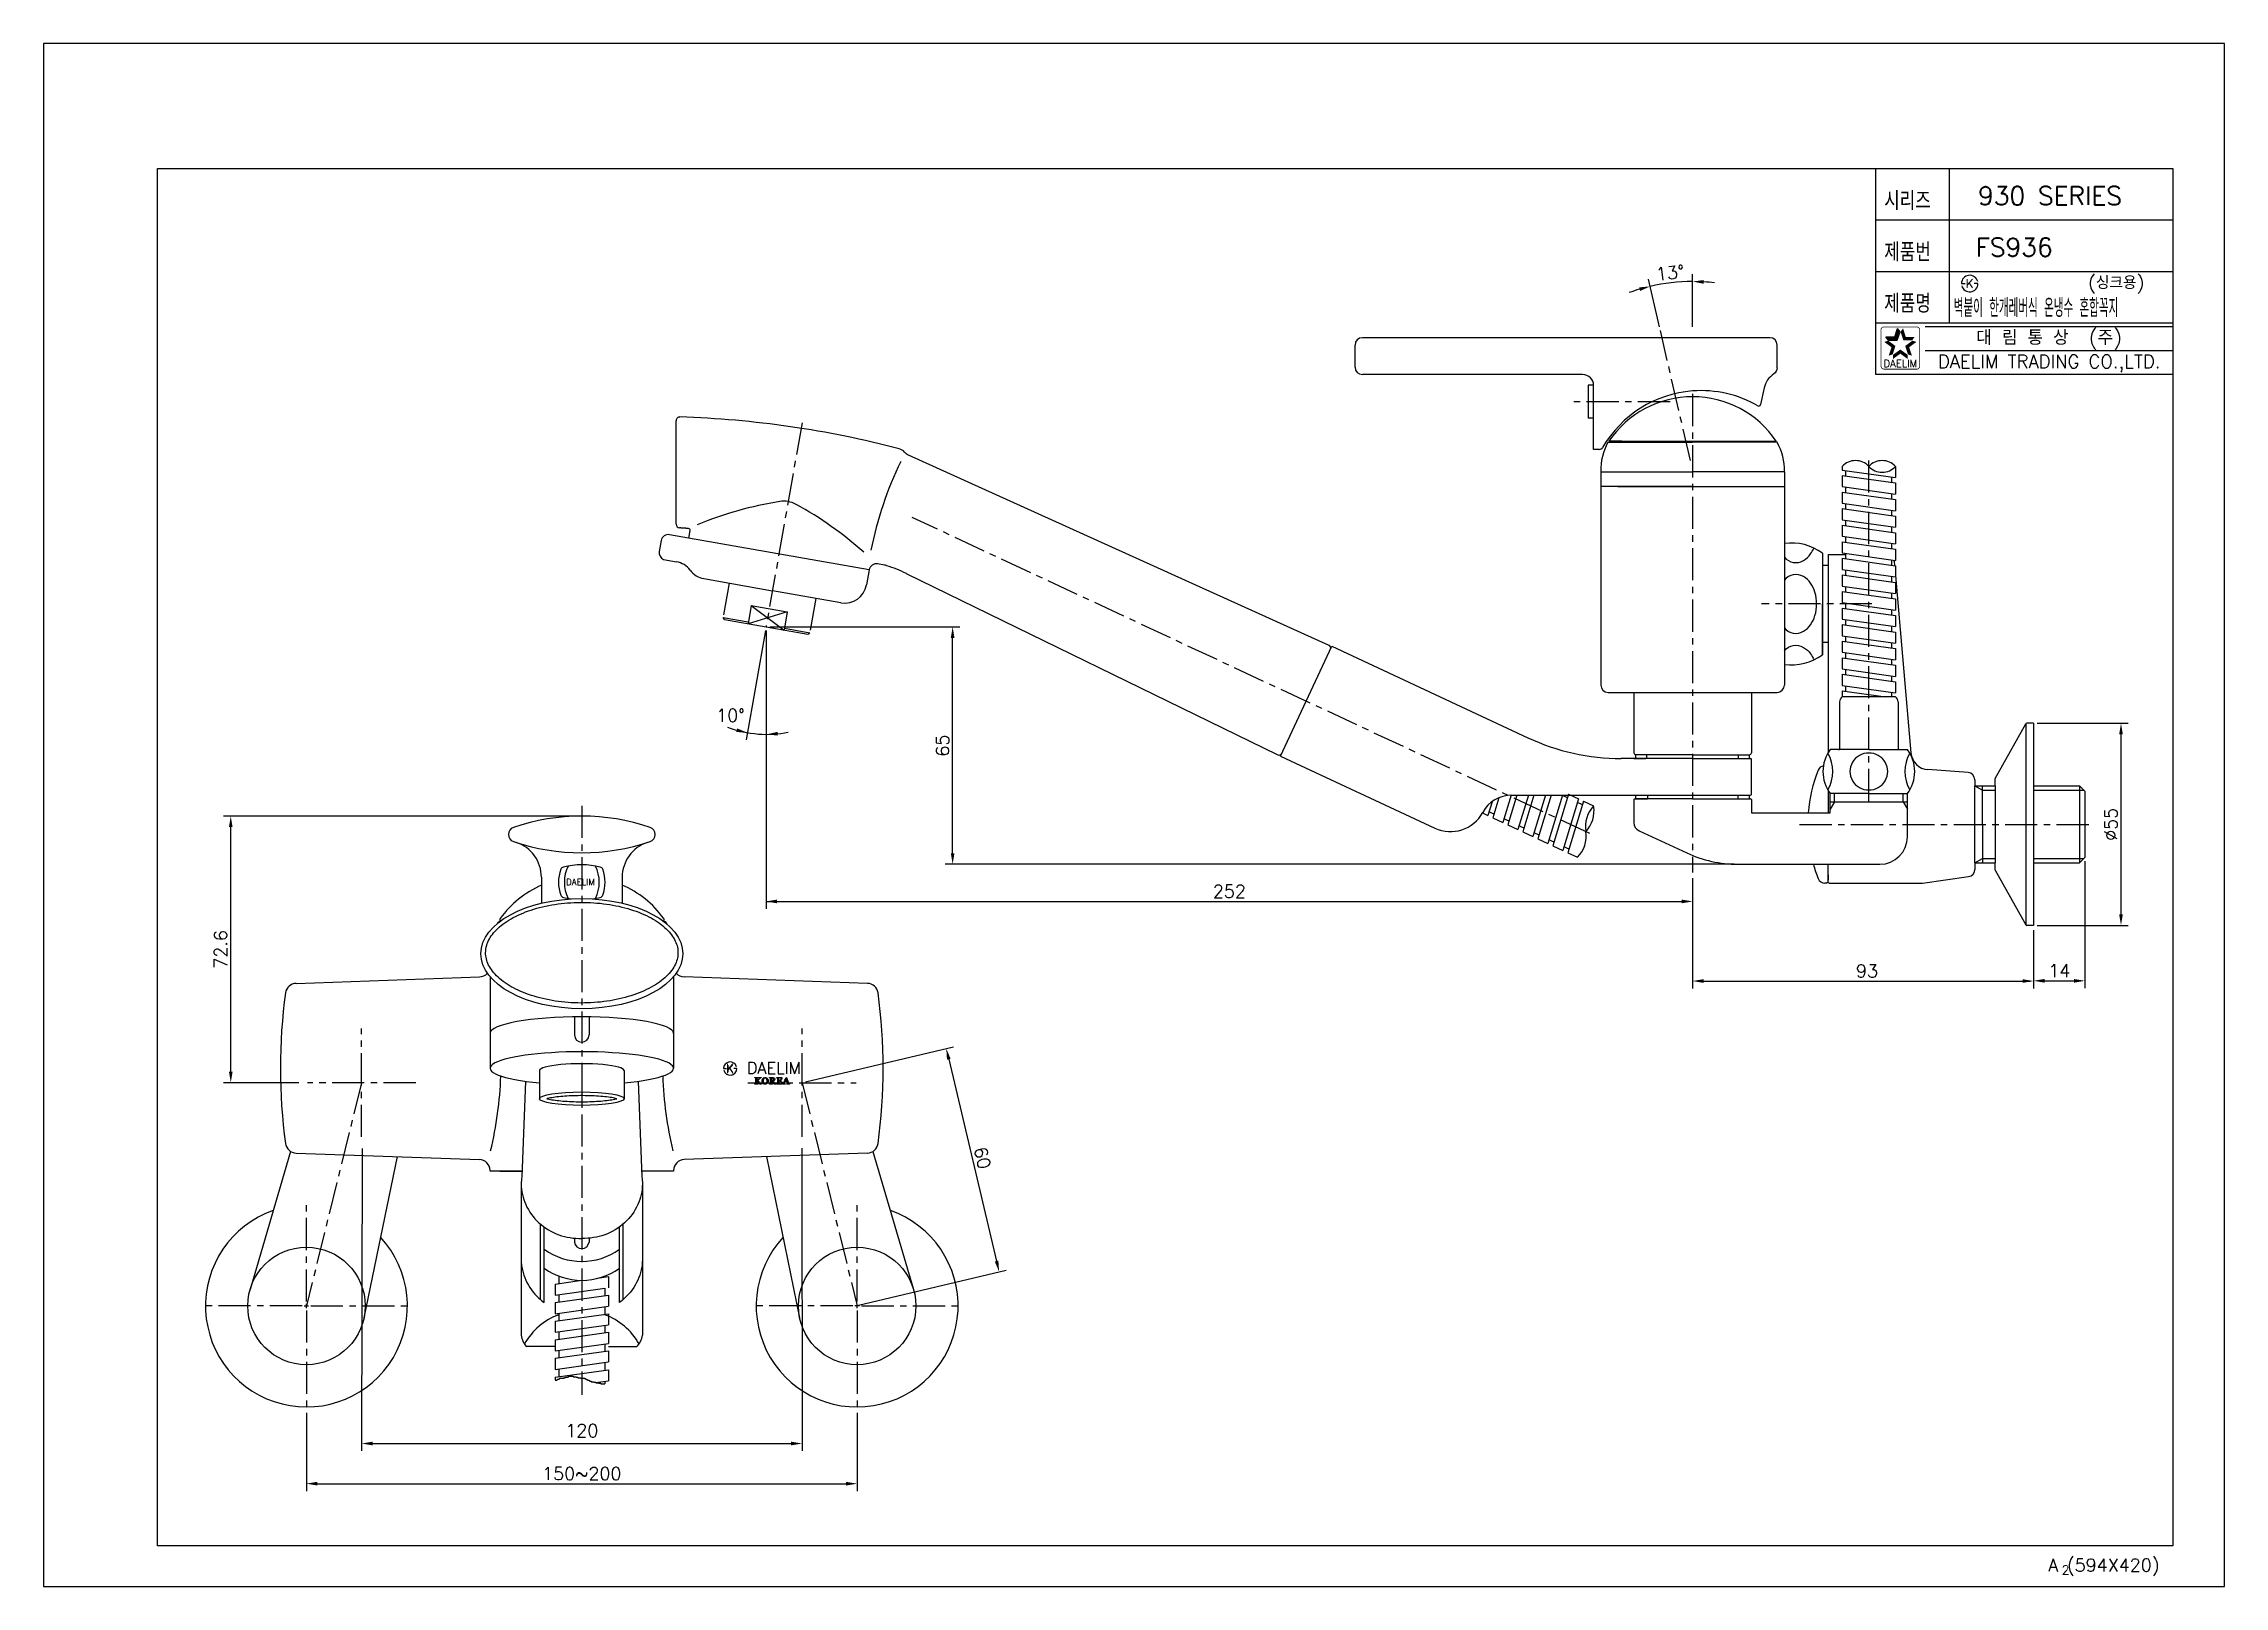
# Model space of a CAD drawing. Extents: x 4297 to 4891, y 1858 to 2278.
import ezdxf
from ezdxf.enums import TextEntityAlignment as Align

# ---------------------------------------------------------------- set-up
doc = ezdxf.new("R2010")
doc.units = 0
doc.header["$LTSCALE"] = 7
doc.header["$MEASUREMENT"] = 0
doc.linetypes.add('CENTER', pattern=[2, 1.25, -0.25, 0.25, -0.25])
doc.layers.get('0').update_dxf_attribs({"color": 2, "linetype": 'CONTINUOUS'})
for name, color, linetype in [('CL', 1, 'CENTER'), ('D', 2, 'CONTINUOUS'), ('DIM', 2, 'CONTINUOUS'), ('DWG', 7, 'CONTINUOUS')]:
    doc.layers.add(name, color=color, linetype=linetype)
doc.styles.add('GHS', font='ROMANS', dxfattribs={"bigfont": 'GHS'})
doc.styles.add('HAN', font='TXT.shx', dxfattribs={"bigfont": 'GHS.shx'})
doc.styles.add('ROMANS', font='romans')
doc.styles.add('ROMANT', font='romant')

msp = doc.modelspace()

# ---------------------------------------------------------------- texts
at = {"color": 7, "style": 'GHS'}
for s, p in [('930 SERIES', (4843.74, 2236.48)), ('FS936', (4833.98, 2222.48))]:
    msp.add_text(s, height=5, dxfattribs=at).set_placement(p, align=Align.MIDDLE)
at = {"style": 'GHS'}
msp.add_text('(싱크용)', height=3.5, dxfattribs=at).set_placement((4854.12, 2211.08))
at = {"style": 'GHS', "width": 0.5}
msp.add_text('벽붙이 한개레버식 온냉수 혼합꼭지', height=5, dxfattribs=at).set_placement((4817.53, 2203.46))
at = {"layer": 'DIM', "style": 'GHS'}
for s, height, p in [('10%%d', 3.5, (4480.43, 2093.29)), ('K', 2.5, (4483.05, 1997.66))]:
    msp.add_text(s, height=height, dxfattribs=at).set_placement(p)
at = {"layer": 'DIM', "style": 'ROMANT'}
msp.add_text('DAELIM', height=3.2, dxfattribs=at).set_placement((4496.11, 1999.03), align=Align.MIDDLE)
at = {"layer": 'DIM', "char_height": 3.5, "attachment_point": 5, "style": 'GHS'}
for s, insert, rotation in [('\\A1;13%%D', (4740.28, 2215.53), 6.5), ('\\A1;65', (4542.09, 2086.8), 90), ('\\A1;∅55', (4860.32, 2065.36), 90), ('\\A1;72.6', (4345.46, 2031.31), 90), ('\\A1;60', (4552.97, 1974.57), 283.32564)]:
    msp.add_mtext(s, dxfattribs=dict(at, insert=insert, rotation=rotation))
for s, insert in [('\\A1;252', (4620.21, 2047.12)), ('93', (4793.89, 2025.45)), ('\\A1;14', (4846.27, 2025.51)), ('\\A1;120', (4443.83, 1900.3)), ('\\A1;150~200', (4443.83, 1888.61))]:
    msp.add_mtext(s, dxfattribs=dict(at, insert=insert))
at = {"layer": 'DWG', "color": 23, "style": 'GHS'}
msp.add_text('DAELIM', height=1.7, dxfattribs=at).set_placement((4439.57, 2048.84))

# ---------------------------------------------------------------- blocks, each defined once
blk = doc.blocks.new('KS')
at = {"layer": 'DIM'}
for p, q in [((-2.25, 0), (-1.75, 0)), ((-1.75, 0), (-1.25, 0)), ((1.75, 0), (1.25, 0)), ((2.25, 0), (1.75, 0))]:
    blk.add_line(p, q, dxfattribs=at)
for start, end in [(15, 180), (195, 0)]:
    blk.add_arc((0, 0), 2.25, start, end, dxfattribs=at)
at = {"layer": 'DIM', "style": 'HAN'}
blk.add_text('K', height=2.39, dxfattribs=at).set_placement((0, 0), align=Align.MIDDLE)
blk = doc.blocks.new('BORDER')
for p, q in [((1, 1), (0, 1)), ((0, 1), (0, 0)), ((1, 0), (1, 1)), ((0, 0), (1, 0))]:
    blk.add_line(p, q)
blk = doc.blocks.new('양식')
at = {"color": 4}
for p, q in [((1219, 386), (1768, 386)), ((1219, 11), (1219, 386)), ((1768, 386), (1768, 11)), ((1768, 11), (1219, 11))]:
    blk.add_line(p, q, dxfattribs=at)
at = {"color": 7}
for p, q in [((1687, 386), (1687, 330)), ((1707, 386), (1707, 344)), ((1687, 372), (1768, 372)), ((1687, 358), (1768, 358)), ((1687, 344), (1768, 344)), ((1687, 330), (1768, 330))]:
    blk.add_line(p, q, dxfattribs=at)
at = {"color": 2}
for p, q in [((1689.81, 340.18), (1692.24, 340.18)), ((1690.48, 339.27), (1689.81, 340.18)), ((1690.48, 339.27), (1692.9, 339.27)), ((1692.24, 340.18), (1692.99, 342.49)), ((1692.9, 339.27), (1693.65, 341.57)), ((1693.65, 341.57), (1692.99, 342.49))]:
    blk.add_line(p, q, dxfattribs=at)
at = {"color": 2, "linetype": 'Continuous'}
for p, q in [((1700.5, 343), (1768, 343)), ((1700.5, 336.5), (1768, 336.5))]:
    blk.add_line(p, q, dxfattribs=at)
at = {"color": 2, "linetype": 'Continuous', "const_width": 0.2}
for points in [[(1688.48, 342.13, -0.414214), (1689.23, 342.88)], [(1688.48, 332.13), (1688.48, 342.13, -1)], [(1689.23, 342.88), (1698.23, 342.88, -0.414214), (1698.98, 342.13, 0.043396)], [(1698.98, 342.13), (1698.98, 332.13, -0.414214), (1698.23, 331.38)], [(1698.23, 331.38), (1689.48, 331.38, -0.414214), (1688.48, 332.13, 0.672398)]]:
    blk.add_lwpolyline(points, format="xyb", dxfattribs=at)
at = {"color": 2}
for points in [[(1691.32, 337.35), (1692.4, 337.7), (1689.36, 338.78), (1690.43, 339.13)], [(1689.81, 340.18), (1690.48, 339.27), (1692.24, 340.18), (1692.9, 339.27)], [(1692.24, 340.18), (1692.9, 339.27), (1692.99, 342.49), (1693.65, 341.57)], [(1694.47, 342.49), (1693.8, 341.57), (1695.22, 340.18), (1694.55, 339.27)], [(1695.22, 340.18), (1694.55, 339.27), (1697.64, 340.18), (1696.98, 339.27)], [(1698.1, 338.78), (1697.02, 339.13), (1696.14, 337.35), (1695.06, 337.7)], [(1690.57, 335.05), (1691.65, 335.4), (1691.32, 337.35), (1692.4, 337.7)], [(1693.73, 335.6), (1693.73, 336.73), (1691.77, 334.18), (1691.77, 335.31)], [(1695.69, 334.18), (1695.69, 335.31), (1693.73, 335.6), (1693.73, 336.73)], [(1696.14, 337.35), (1695.06, 337.7), (1696.89, 335.05), (1695.81, 335.4)]]:
    blk.add_solid(points, dxfattribs=at)
at = {"xscale": 594, "yscale": 420, "zscale": 594}
blk.add_blockref('BORDER', (1188, 0), dxfattribs=at)
at = {"layer": 'DIM', "color": 4}
blk.add_blockref('KS', (1712.63, 354.68), dxfattribs=at)
at = {"color": 7, "linetype": 'Continuous'}
for s, height, style, p in [('대 림 통 상  (주)', 4, 'GHS', (1734.26, 339.7)), ('DAELIM TRADING CO.,LTD.', 3.6, 'ROMANS', (1734.26, 332.93))]:
    blk.add_text(s, height=height, dxfattribs=dict(at, style=style)).set_placement(p, align=Align.MIDDLE)
at = {"color": 2, "linetype": 'Continuous', "style": 'ROMANS'}
blk.add_text('DAELIM', height=2, dxfattribs=at).set_placement((1693.73, 331.93), align=Align.CENTER)
at = {"color": 7, "style": 'GHS'}
for s, height, p in [('A (594X420)', 3.5, (1734.01, 4.03)), ('2', 2.5, (1737.67, 3.19))]:
    blk.add_text(s, height=height, dxfattribs=at).set_placement(p)
at = {"layer": 'DIM', "style": 'GHS', "width": 0.8}
for s, p in [('시리즈', (1689.34, 374.73)), ('제품번', (1689.34, 360.73)), ('제품명', (1689.34, 346.73))]:
    blk.add_text(s, height=5, dxfattribs=at).set_placement(p)

# ---------------------------------------------------------------- linework, layer by layer
at = {"layer": 'CL'}
for p, q in [((4745.8, 2164.4), (4737.62, 2199.83)), ((4740.26, 2180.43), (4712.9, 2180.43)), ((4746.39, 2182.55), (4746.39, 2052.27)), ((4503.81, 2174.64), (4494.02, 2119.12)), ((4794.39, 2071.68), (4794.39, 2165.43)), ((4718.37, 2062.86), (4533.83, 2148.91)), ((4795.24, 2125.36), (4765.16, 2125.36)), ((4775.52, 2065.36), (4855.08, 2065.36)), ((4383.83, 1980.28), (4383.83, 2009.78)), ((4503.83, 1980.28), (4503.83, 2009.78)), ((4383.83, 1995.03), (4368.83, 1934.24)), ((4398.58, 1995.03), (4369.07, 1995.03)), ((4489.07, 1995.03), (4518.58, 1995.03)), ((4503.83, 1995.03), (4518.83, 1934.24)), ((4368.83, 1935.44), (4368.83, 1962.34)), ((4518.83, 1935.44), (4518.83, 1962.34)), ((4367.63, 1934.24), (4340.73, 1934.24)), ((4368.23, 1934.24), (4369.43, 1934.24)), ((4368.83, 1933.64), (4368.83, 1934.84)), ((4368.83, 1933.04), (4368.83, 1906.14)), ((4370.03, 1934.24), (4396.93, 1934.24)), ((4517.63, 1934.24), (4490.73, 1934.24)), ((4519.43, 1934.24), (4518.23, 1934.24)), ((4518.83, 1933.64), (4518.83, 1934.84)), ((4518.83, 1933.04), (4518.83, 1906.14)), ((4520.03, 1934.24), (4546.93, 1934.24))]:
    msp.add_line(p, q, dxfattribs=at)
at = {"layer": 'DIM'}
for p, q in [((4737.4, 2200.81), (4734.41, 2213.76)), ((4746.39, 2200.83), (4746.39, 2215.13)), ((4499.81, 2123.17), (4489.1, 2119.99)), ((4489.96, 2124.91), (4498.94, 2118.25)), ((4493.85, 2118.13), (4488.6, 2088.35)), ((4494.02, 2118.12), (4494.02, 2042.37)), ((4495.02, 2119.12), (4546.84, 2119.12)), ((4544.84, 2057.49), (4544.84, 2116.12)), ((4840.27, 2092.86), (4865.07, 2092.86)), ((4863.07, 2089.86), (4863.07, 2040.86)), ((4442.83, 2067.6), (4346.21, 2067.6)), ((4348.21, 1998.03), (4348.21, 2064.6)), ((4757.72, 2054.49), (4542.84, 2054.49)), ((4746.39, 2050.68), (4746.39, 2020.7)), ((4494.02, 2044.37), (4743.39, 2044.37)), ((4840.27, 2037.86), (4865.07, 2037.86)), ((4839.27, 2036.51), (4839.27, 2020.7)), ((4749.39, 2022.7), (4838.39, 2022.7)), ((4842.27, 2022.76), (4850.27, 2022.76)), ((4504.8, 1995.26), (4545.04, 2004.79)), ((4543.79, 2001.41), (4556.81, 1946.46)), ((4366.78, 1995.03), (4346.21, 1995.03)), ((4383.96, 1977.14), (4383.83, 1894.79)), ((4503.8, 1977.19), (4503.83, 1894.79)), ((4519.2, 1934.47), (4559.44, 1944)), ((4368.83, 1905.14), (4368.83, 1883.86)), ((4518.83, 1905.14), (4518.83, 1883.86)), ((4386.83, 1896.79), (4500.83, 1896.79)), ((4371.83, 1885.86), (4515.83, 1885.86))]:
    msp.add_line(p, q, dxfattribs=at)
at = {"layer": 'DIM', "color": 2}
for p, q in [((4491, 1996.33), (4491, 1996.42)), ((4491, 1996.42), (4491.75, 1996.42)), ((4491.03, 1996.33), (4491, 1996.33)), ((4491.05, 1996.32), (4491.03, 1996.33)), ((4491.08, 1996.31), (4491.05, 1996.32)), ((4491.11, 1996.3), (4491.08, 1996.31)), ((4491.14, 1996.29), (4491.11, 1996.3)), ((4491.17, 1996.28), (4491.14, 1996.29)), ((4491.19, 1996.27), (4491.17, 1996.28)), ((4491.21, 1996.25), (4491.19, 1996.27)), ((4491.22, 1996.23), (4491.21, 1996.25)), ((4491.23, 1996.21), (4491.22, 1996.23)), ((4491.24, 1996.18), (4491.23, 1996.21)), ((4491.24, 1996.16), (4491.24, 1996.18)), ((4491.24, 1994.86), (4491.24, 1996.16)), ((4491.52, 1996.22), (4491.51, 1996.2)), ((4491.51, 1996.2), (4491.51, 1996.17)), ((4491.51, 1996.17), (4491.51, 1995.55)), ((4491.54, 1996.27), (4491.52, 1996.25)), ((4491.52, 1996.25), (4491.52, 1996.22)), ((4491.56, 1996.29), (4491.54, 1996.27)), ((4491.58, 1996.3), (4491.56, 1996.29)), ((4491.6, 1996.3), (4491.58, 1996.3)), ((4491.63, 1996.31), (4491.6, 1996.3)), ((4491.66, 1996.32), (4491.63, 1996.31)), ((4491.69, 1996.32), (4491.66, 1996.32)), ((4491.72, 1996.33), (4491.69, 1996.32)), ((4491.75, 1996.33), (4491.72, 1996.33)), ((4491.75, 1996.42), (4491.75, 1996.33)), ((4491.83, 1995.82), (4491.9, 1995.89)), ((4491.9, 1995.89), (4491.96, 1995.96)), ((4491.96, 1996.33), (4491.96, 1996.42)), ((4491.96, 1996.42), (4492.64, 1996.42)), ((4491.98, 1996.33), (4491.96, 1996.33)), ((4491.96, 1995.96), (4492.02, 1996.03)), ((4491.99, 1996.33), (4491.98, 1996.33)), ((4492.07, 1995.92), (4491.98, 1995.81)), ((4492.01, 1996.33), (4491.99, 1996.33)), ((4492.03, 1996.32), (4492.01, 1996.33)), ((4492.02, 1996.03), (4492.07, 1996.09)), ((4492.05, 1996.32), (4492.03, 1996.32)), ((4492.07, 1996.32), (4492.05, 1996.32)), ((4492.09, 1996.31), (4492.07, 1996.32)), ((4492.07, 1996.09), (4492.11, 1996.14)), ((4492.16, 1996.02), (4492.07, 1995.92)), ((4492.11, 1996.3), (4492.09, 1996.31)), ((4492.13, 1996.3), (4492.11, 1996.3)), ((4492.11, 1996.14), (4492.13, 1996.19)), ((4492.14, 1996.29), (4492.13, 1996.3)), ((4492.13, 1996.19), (4492.15, 1996.23)), ((4492.15, 1996.28), (4492.14, 1996.29)), ((4492.15, 1996.26), (4492.15, 1996.28)), ((4492.15, 1996.23), (4492.15, 1996.26)), ((4492.25, 1996.12), (4492.16, 1996.02)), ((4492.34, 1996.22), (4492.25, 1996.12)), ((4492.37, 1996.24), (4492.34, 1996.22)), ((4492.39, 1996.26), (4492.37, 1996.24)), ((4492.42, 1996.28), (4492.39, 1996.26)), ((4492.45, 1996.29), (4492.42, 1996.28)), ((4492.48, 1996.3), (4492.45, 1996.29)), ((4492.51, 1996.31), (4492.48, 1996.3)), ((4492.53, 1996.31), (4492.51, 1996.31)), ((4492.55, 1996.32), (4492.53, 1996.31)), ((4492.56, 1996.32), (4492.55, 1996.32)), ((4492.57, 1996.32), (4492.56, 1996.32)), ((4492.58, 1996.32), (4492.57, 1996.32)), ((4492.59, 1996.32), (4492.58, 1996.32)), ((4492.6, 1996.33), (4492.59, 1996.32)), ((4492.61, 1996.33), (4492.6, 1996.33)), ((4492.62, 1996.33), (4492.61, 1996.33)), ((4492.63, 1996.33), (4492.62, 1996.33)), ((4492.64, 1996.33), (4492.63, 1996.33)), ((4492.64, 1996.42), (4492.64, 1996.33)), ((4492.64, 1996.33), (4492.64, 1996.33)), ((4492.97, 1995.78), (4493.01, 1995.89)), ((4493.01, 1995.89), (4493.06, 1995.99)), ((4493.06, 1995.99), (4493.12, 1996.09)), ((4493.12, 1996.09), (4493.19, 1996.17)), ((4493.19, 1996.17), (4493.27, 1996.25)), ((4493.27, 1996.25), (4493.36, 1996.31)), ((4493.29, 1995.91), (4493.27, 1995.82)), ((4493.32, 1995.99), (4493.29, 1995.91)), ((4493.36, 1996.07), (4493.32, 1995.99)), ((4493.36, 1996.31), (4493.45, 1996.36)), ((4493.4, 1996.14), (4493.36, 1996.07)), ((4493.46, 1996.19), (4493.4, 1996.14)), ((4493.45, 1996.36), (4493.56, 1996.39)), ((4493.52, 1996.24), (4493.46, 1996.19)), ((4493.59, 1996.28), (4493.52, 1996.24)), ((4493.56, 1996.39), (4493.66, 1996.41)), ((4493.68, 1996.3), (4493.59, 1996.28)), ((4493.66, 1996.41), (4493.77, 1996.42)), ((4493.77, 1996.31), (4493.68, 1996.3)), ((4493.77, 1996.42), (4493.88, 1996.41)), ((4493.85, 1996.3), (4493.77, 1996.31)), ((4493.93, 1996.28), (4493.85, 1996.3)), ((4493.88, 1996.41), (4493.99, 1996.39)), ((4494, 1996.25), (4493.93, 1996.28)), ((4493.99, 1996.39), (4494.09, 1996.35)), ((4494.06, 1996.21), (4494, 1996.25)), ((4494.12, 1996.16), (4494.06, 1996.21)), ((4494.09, 1996.35), (4494.19, 1996.31)), ((4494.17, 1996.09), (4494.12, 1996.16)), ((4494.21, 1996.02), (4494.17, 1996.09)), ((4494.19, 1996.31), (4494.27, 1996.25)), ((4494.24, 1995.93), (4494.21, 1996.02)), ((4494.27, 1995.84), (4494.24, 1995.93)), ((4494.27, 1996.25), (4494.35, 1996.17)), ((4494.29, 1995.74), (4494.27, 1995.84)), ((4494.35, 1996.17), (4494.42, 1996.09)), ((4494.42, 1996.09), (4494.48, 1995.99)), ((4494.48, 1995.99), (4494.53, 1995.89)), ((4494.53, 1995.89), (4494.57, 1995.77)), ((4494.99, 1996.42), (4495.82, 1996.42)), ((4494.99, 1996.33), (4494.99, 1996.42)), ((4495.01, 1996.33), (4494.99, 1996.33)), ((4495.04, 1996.32), (4495.01, 1996.33)), ((4495.07, 1996.32), (4495.04, 1996.32)), ((4495.1, 1996.31), (4495.07, 1996.32)), ((4495.13, 1996.3), (4495.1, 1996.31)), ((4495.15, 1996.3), (4495.13, 1996.3)), ((4495.18, 1996.28), (4495.15, 1996.3)), ((4495.2, 1996.26), (4495.18, 1996.28)), ((4495.21, 1996.24), (4495.2, 1996.26)), ((4495.22, 1996.22), (4495.21, 1996.24)), ((4495.23, 1996.19), (4495.22, 1996.22)), ((4495.23, 1996.16), (4495.23, 1996.19)), ((4495.23, 1994.86), (4495.23, 1996.16)), ((4495.5, 1996.32), (4495.5, 1995.54)), ((4495.71, 1996.32), (4495.5, 1996.32)), ((4495.82, 1996.3), (4495.71, 1996.32)), ((4495.82, 1996.42), (4495.89, 1996.42)), ((4495.91, 1996.27), (4495.82, 1996.3)), ((4495.89, 1996.42), (4495.96, 1996.41)), ((4495.98, 1996.22), (4495.91, 1996.27)), ((4495.96, 1996.41), (4496.03, 1996.39)), ((4496.03, 1996.15), (4495.98, 1996.22)), ((4496.02, 1995.74), (4496.06, 1995.84)), ((4496.03, 1996.39), (4496.1, 1996.38)), ((4496.06, 1996.06), (4496.03, 1996.15)), ((4496.07, 1995.96), (4496.06, 1996.06)), ((4496.06, 1995.84), (4496.07, 1995.96)), ((4496.1, 1996.38), (4496.16, 1996.35)), ((4496.16, 1996.35), (4496.21, 1996.32)), ((4496.21, 1996.32), (4496.26, 1996.28)), ((4496.26, 1996.28), (4496.3, 1996.24)), ((4496.3, 1996.24), (4496.34, 1996.19)), ((4496.34, 1996.19), (4496.36, 1996.13)), ((4496.37, 1995.86), (4496.35, 1995.81)), ((4496.36, 1996.13), (4496.38, 1996.06)), ((4496.38, 1995.92), (4496.37, 1995.86)), ((4496.38, 1996.06), (4496.39, 1995.99)), ((4496.39, 1995.99), (4496.38, 1995.92)), ((4496.92, 1996.42), (4498.31, 1996.42)), ((4496.92, 1996.33), (4496.92, 1996.42)), ((4496.94, 1996.33), (4496.92, 1996.33)), ((4496.97, 1996.32), (4496.94, 1996.33)), ((4497.01, 1996.31), (4496.97, 1996.32)), ((4497.05, 1996.3), (4497.01, 1996.31)), ((4497.08, 1996.29), (4497.05, 1996.3)), ((4497.1, 1996.28), (4497.08, 1996.29)), ((4497.13, 1996.27), (4497.1, 1996.28)), ((4497.15, 1996.25), (4497.13, 1996.27)), ((4497.16, 1996.23), (4497.15, 1996.25)), ((4497.17, 1996.21), (4497.16, 1996.23)), ((4497.17, 1996.18), (4497.17, 1996.21)), ((4497.18, 1996.16), (4497.17, 1996.18)), ((4497.18, 1994.86), (4497.18, 1996.16)), ((4497.73, 1996.32), (4497.45, 1996.32)), ((4497.45, 1996.32), (4497.45, 1995.6)), ((4497.77, 1996.32), (4497.73, 1996.32)), ((4497.81, 1996.32), (4497.77, 1996.32)), ((4497.85, 1996.32), (4497.81, 1996.32)), ((4497.89, 1996.31), (4497.85, 1996.32)), ((4497.92, 1996.31), (4497.89, 1996.31)), ((4497.95, 1996.31), (4497.92, 1996.31)), ((4497.93, 1995.82), (4497.94, 1995.86)), ((4497.94, 1995.86), (4497.94, 1995.9)), ((4497.94, 1995.9), (4498.04, 1995.9)), ((4498, 1996.29), (4497.95, 1996.31)), ((4498.05, 1996.25), (4498, 1996.29)), ((4498.04, 1995.9), (4498.04, 1995.19)), ((4498.11, 1996.19), (4498.05, 1996.25)), ((4498.16, 1996.12), (4498.11, 1996.19)), ((4498.19, 1996.05), (4498.16, 1996.12)), ((4498.22, 1995.98), (4498.19, 1996.05)), ((4498.31, 1995.98), (4498.22, 1995.98)), ((4498.31, 1996.42), (4498.31, 1995.98)), ((4499.43, 1996.03), (4499.17, 1995.34)), ((4499.17, 1995.68), (4499.28, 1995.94)), ((4499.28, 1995.94), (4499.37, 1996.19)), ((4499.37, 1996.19), (4499.46, 1996.42)), ((4499.7, 1995.34), (4499.43, 1996.03)), ((4499.46, 1996.42), (4499.56, 1996.42)), ((4499.56, 1996.42), (4500.15, 1994.89)), ((4491, 1994.62), (4491, 1994.71)), ((4491, 1994.71), (4491.02, 1994.71)), ((4491.75, 1994.62), (4491, 1994.62)), ((4491.02, 1994.71), (4491.05, 1994.71)), ((4491.05, 1994.71), (4491.09, 1994.72)), ((4491.09, 1994.72), (4491.12, 1994.72)), ((4491.12, 1994.72), (4491.15, 1994.72)), ((4491.15, 1994.72), (4491.17, 1994.73)), ((4491.17, 1994.73), (4491.19, 1994.74)), ((4491.19, 1994.74), (4491.21, 1994.76)), ((4491.21, 1994.76), (4491.22, 1994.78)), ((4491.22, 1994.78), (4491.23, 1994.8)), ((4491.23, 1994.8), (4491.24, 1994.83)), ((4491.24, 1994.83), (4491.24, 1994.86)), ((4491.51, 1995.55), (4491.53, 1995.55)), ((4491.54, 1995.5), (4491.51, 1995.5)), ((4491.51, 1995.5), (4491.51, 1994.87)), ((4491.51, 1994.87), (4491.51, 1994.84)), ((4491.51, 1994.84), (4491.52, 1994.82)), ((4491.52, 1994.82), (4491.52, 1994.8)), ((4491.52, 1994.8), (4491.54, 1994.78)), ((4491.53, 1995.55), (4491.61, 1995.61)), ((4491.67, 1995.36), (4491.54, 1995.5)), ((4491.54, 1994.78), (4491.56, 1994.76)), ((4491.56, 1994.76), (4491.58, 1994.74)), ((4491.58, 1994.74), (4491.6, 1994.74)), ((4491.6, 1994.74), (4491.62, 1994.73)), ((4491.61, 1995.61), (4491.68, 1995.68)), ((4491.62, 1994.73), (4491.66, 1994.72)), ((4491.66, 1994.72), (4491.69, 1994.72)), ((4491.79, 1995.21), (4491.67, 1995.36)), ((4491.68, 1995.68), (4491.76, 1995.75)), ((4491.69, 1994.72), (4491.72, 1994.71)), ((4491.72, 1994.71), (4491.75, 1994.71)), ((4491.75, 1994.71), (4491.75, 1994.62)), ((4491.76, 1995.75), (4491.83, 1995.82)), ((4491.88, 1995.72), (4491.79, 1995.63)), ((4491.79, 1995.63), (4491.91, 1995.49)), ((4491.92, 1995.07), (4491.79, 1995.21)), ((4491.98, 1995.81), (4491.88, 1995.72)), ((4491.91, 1995.49), (4492.02, 1995.36)), ((4492.03, 1994.92), (4491.92, 1995.07)), ((4492.02, 1995.36), (4492.11, 1995.25)), ((4492.14, 1994.77), (4492.03, 1994.92)), ((4492.11, 1995.25), (4492.19, 1995.14)), ((4492.24, 1994.62), (4492.14, 1994.77)), ((4492.19, 1995.14), (4492.28, 1995.03)), ((4492.74, 1994.62), (4492.24, 1994.62)), ((4492.28, 1995.03), (4492.38, 1994.92)), ((4492.38, 1994.92), (4492.41, 1994.87)), ((4492.41, 1994.87), (4492.45, 1994.84)), ((4492.45, 1994.84), (4492.49, 1994.81)), ((4492.49, 1994.81), (4492.52, 1994.78)), ((4492.52, 1994.78), (4492.55, 1994.76)), ((4492.55, 1994.76), (4492.58, 1994.74)), ((4492.58, 1994.74), (4492.6, 1994.73)), ((4492.6, 1994.73), (4492.63, 1994.73)), ((4492.63, 1994.73), (4492.66, 1994.72)), ((4492.66, 1994.72), (4492.69, 1994.71)), ((4492.69, 1994.71), (4492.72, 1994.71)), ((4492.72, 1994.71), (4492.74, 1994.71)), ((4492.74, 1994.71), (4492.74, 1994.62)), ((4492.94, 1995.52), (4492.95, 1995.65)), ((4492.95, 1995.39), (4492.94, 1995.52)), ((4492.95, 1995.65), (4492.97, 1995.78)), ((4492.97, 1995.27), (4492.95, 1995.39)), ((4493.01, 1995.16), (4492.97, 1995.27)), ((4493.05, 1995.05), (4493.01, 1995.16)), ((4493.11, 1994.96), (4493.05, 1995.05)), ((4493.18, 1994.87), (4493.11, 1994.96)), ((4493.25, 1994.8), (4493.18, 1994.87)), ((4493.25, 1995.72), (4493.24, 1995.62)), ((4493.24, 1995.62), (4493.24, 1995.52)), ((4493.24, 1995.52), (4493.24, 1995.4)), ((4493.24, 1995.4), (4493.25, 1995.3)), ((4493.27, 1995.82), (4493.25, 1995.72)), ((4493.25, 1995.3), (4493.27, 1995.2)), ((4493.34, 1994.74), (4493.25, 1994.8)), ((4493.27, 1995.2), (4493.29, 1995.11)), ((4493.29, 1995.11), (4493.33, 1995.03)), ((4493.33, 1995.03), (4493.37, 1994.95)), ((4493.44, 1994.69), (4493.34, 1994.74)), ((4493.37, 1994.95), (4493.41, 1994.89)), ((4493.41, 1994.89), (4493.47, 1994.83)), ((4493.54, 1994.65), (4493.44, 1994.69)), ((4493.47, 1994.83), (4493.53, 1994.79)), ((4493.53, 1994.79), (4493.6, 1994.75)), ((4493.65, 1994.63), (4493.54, 1994.65)), ((4493.6, 1994.75), (4493.68, 1994.73)), ((4493.77, 1994.62), (4493.65, 1994.63)), ((4493.68, 1994.73), (4493.77, 1994.73)), ((4493.77, 1994.73), (4493.85, 1994.73)), ((4493.88, 1994.63), (4493.77, 1994.62)), ((4493.85, 1994.73), (4493.93, 1994.75)), ((4493.98, 1994.65), (4493.88, 1994.63)), ((4493.93, 1994.75), (4494, 1994.79)), ((4494.09, 1994.68), (4493.98, 1994.65)), ((4494, 1994.79), (4494.07, 1994.83)), ((4494.07, 1994.83), (4494.12, 1994.89)), ((4494.18, 1994.73), (4494.09, 1994.68)), ((4494.12, 1994.89), (4494.17, 1994.96)), ((4494.17, 1994.96), (4494.21, 1995.03)), ((4494.27, 1994.79), (4494.18, 1994.73)), ((4494.21, 1995.03), (4494.25, 1995.12)), ((4494.25, 1995.12), (4494.27, 1995.21)), ((4494.27, 1995.21), (4494.29, 1995.3)), ((4494.35, 1994.86), (4494.27, 1994.79)), ((4494.3, 1995.63), (4494.29, 1995.74)), ((4494.29, 1995.3), (4494.3, 1995.41)), ((4494.3, 1995.52), (4494.3, 1995.63)), ((4494.3, 1995.41), (4494.3, 1995.52)), ((4494.42, 1994.94), (4494.35, 1994.86)), ((4494.48, 1995.04), (4494.42, 1994.94)), ((4494.53, 1995.14), (4494.48, 1995.04)), ((4494.57, 1995.26), (4494.53, 1995.14)), ((4494.57, 1995.77), (4494.59, 1995.65)), ((4494.59, 1995.38), (4494.57, 1995.26)), ((4494.59, 1995.65), (4494.59, 1995.52)), ((4494.59, 1995.52), (4494.59, 1995.38)), ((4494.99, 1994.62), (4494.99, 1994.71)), ((4494.99, 1994.71), (4495.01, 1994.71)), ((4495.75, 1994.62), (4494.99, 1994.62)), ((4495.01, 1994.71), (4495.04, 1994.71)), ((4495.04, 1994.71), (4495.07, 1994.72)), ((4495.07, 1994.72), (4495.11, 1994.72)), ((4495.11, 1994.72), (4495.14, 1994.73)), ((4495.14, 1994.73), (4495.15, 1994.73)), ((4495.15, 1994.73), (4495.18, 1994.75)), ((4495.18, 1994.75), (4495.2, 1994.76)), ((4495.2, 1994.76), (4495.21, 1994.78)), ((4495.21, 1994.78), (4495.22, 1994.8)), ((4495.22, 1994.83), (4495.23, 1994.86)), ((4495.22, 1994.8), (4495.22, 1994.83)), ((4495.5, 1995.54), (4495.66, 1995.54)), ((4495.5, 1995.43), (4495.5, 1994.86)), ((4495.68, 1995.43), (4495.5, 1995.43)), ((4495.5, 1994.86), (4495.5, 1994.83)), ((4495.5, 1994.83), (4495.5, 1994.81)), ((4495.5, 1994.81), (4495.51, 1994.78)), ((4495.51, 1994.78), (4495.52, 1994.76)), ((4495.52, 1994.76), (4495.54, 1994.75)), ((4495.54, 1994.75), (4495.57, 1994.73)), ((4495.57, 1994.73), (4495.59, 1994.73)), ((4495.59, 1994.73), (4495.62, 1994.72)), ((4495.62, 1994.72), (4495.65, 1994.72)), ((4495.65, 1994.72), (4495.69, 1994.71)), ((4495.66, 1995.54), (4495.77, 1995.56)), ((4495.78, 1995.3), (4495.68, 1995.43)), ((4495.69, 1994.71), (4495.72, 1994.71)), ((4495.72, 1994.71), (4495.75, 1994.71)), ((4495.75, 1994.71), (4495.75, 1994.62)), ((4495.77, 1995.56), (4495.87, 1995.59)), ((4495.87, 1995.18), (4495.78, 1995.3)), ((4495.87, 1995.59), (4495.95, 1995.66)), ((4495.96, 1995.05), (4495.87, 1995.18)), ((4495.95, 1995.66), (4496.02, 1995.74)), ((4496.01, 1995.52), (4495.95, 1995.5)), ((4495.95, 1995.5), (4496.03, 1995.39)), ((4496.05, 1994.92), (4495.96, 1995.05)), ((4496.07, 1995.55), (4496.01, 1995.52)), ((4496.03, 1995.39), (4496.1, 1995.29)), ((4496.15, 1994.78), (4496.05, 1994.92)), ((4496.12, 1995.57), (4496.07, 1995.55)), ((4496.1, 1995.29), (4496.17, 1995.21)), ((4496.17, 1995.6), (4496.12, 1995.57)), ((4496.25, 1994.62), (4496.15, 1994.78)), ((4496.22, 1995.63), (4496.17, 1995.6)), ((4496.17, 1995.21), (4496.23, 1995.12)), ((4496.26, 1995.67), (4496.22, 1995.63)), ((4496.23, 1995.12), (4496.3, 1995.02)), ((4496.74, 1994.62), (4496.25, 1994.62)), ((4496.3, 1995.71), (4496.26, 1995.67)), ((4496.33, 1995.75), (4496.3, 1995.71)), ((4496.3, 1995.02), (4496.38, 1994.92)), ((4496.35, 1995.81), (4496.33, 1995.75)), ((4496.38, 1994.92), (4496.42, 1994.87)), ((4496.42, 1994.87), (4496.45, 1994.83)), ((4496.45, 1994.83), (4496.48, 1994.8)), ((4496.48, 1994.8), (4496.51, 1994.78)), ((4496.51, 1994.78), (4496.54, 1994.76)), ((4496.54, 1994.76), (4496.57, 1994.74)), ((4496.57, 1994.74), (4496.6, 1994.73)), ((4496.6, 1994.73), (4496.63, 1994.73)), ((4496.63, 1994.73), (4496.66, 1994.72)), ((4496.66, 1994.72), (4496.69, 1994.71)), ((4496.69, 1994.71), (4496.72, 1994.71)), ((4496.72, 1994.71), (4496.74, 1994.71)), ((4496.74, 1994.71), (4496.74, 1994.62)), ((4496.92, 1994.71), (4496.95, 1994.71)), ((4496.92, 1994.62), (4496.92, 1994.71)), ((4498.41, 1994.62), (4496.92, 1994.62)), ((4496.95, 1994.71), (4496.98, 1994.71)), ((4496.98, 1994.71), (4497.02, 1994.72)), ((4497.02, 1994.72), (4497.06, 1994.72)), ((4497.06, 1994.72), (4497.09, 1994.73)), ((4497.09, 1994.73), (4497.1, 1994.74)), ((4497.1, 1994.74), (4497.13, 1994.75)), ((4497.13, 1994.75), (4497.15, 1994.77)), ((4497.15, 1994.77), (4497.16, 1994.79)), ((4497.16, 1994.79), (4497.17, 1994.81)), ((4497.17, 1994.83), (4497.18, 1994.86)), ((4497.17, 1994.81), (4497.17, 1994.83)), ((4497.45, 1995.6), (4497.65, 1995.6)), ((4497.45, 1995.5), (4497.45, 1994.96)), ((4497.65, 1995.5), (4497.45, 1995.5)), ((4497.45, 1994.96), (4497.45, 1994.91)), ((4497.45, 1994.91), (4497.45, 1994.87)), ((4497.45, 1994.87), (4497.46, 1994.83)), ((4497.46, 1994.83), (4497.47, 1994.8)), ((4497.47, 1994.8), (4497.48, 1994.78)), ((4497.48, 1994.78), (4497.5, 1994.76)), ((4497.5, 1994.76), (4497.53, 1994.75)), ((4497.53, 1994.75), (4497.56, 1994.74)), ((4497.56, 1994.74), (4497.59, 1994.73)), ((4497.59, 1994.73), (4497.63, 1994.73)), ((4497.63, 1994.73), (4497.69, 1994.72)), ((4497.65, 1995.6), (4497.71, 1995.6)), ((4497.7, 1995.5), (4497.65, 1995.5)), ((4497.69, 1994.72), (4497.75, 1994.72)), ((4497.74, 1995.49), (4497.7, 1995.5)), ((4497.71, 1995.6), (4497.76, 1995.61)), ((4497.78, 1995.48), (4497.74, 1995.49)), ((4497.75, 1994.72), (4497.78, 1994.72)), ((4497.76, 1995.61), (4497.79, 1995.62)), ((4497.81, 1995.47), (4497.78, 1995.48)), ((4497.78, 1994.72), (4497.82, 1994.72)), ((4497.79, 1995.62), (4497.82, 1995.64)), ((4497.84, 1995.45), (4497.81, 1995.47)), ((4497.82, 1995.64), (4497.85, 1995.66)), ((4497.82, 1994.72), (4497.86, 1994.72)), ((4497.87, 1995.42), (4497.84, 1995.45)), ((4497.85, 1995.66), (4497.87, 1995.68)), ((4497.86, 1994.72), (4497.91, 1994.72)), ((4497.87, 1995.68), (4497.89, 1995.71)), ((4497.89, 1995.4), (4497.87, 1995.42)), ((4497.89, 1995.71), (4497.9, 1995.74)), ((4497.9, 1995.36), (4497.89, 1995.4)), ((4497.9, 1995.74), (4497.92, 1995.78)), ((4497.92, 1995.32), (4497.9, 1995.36)), ((4497.91, 1994.72), (4497.95, 1994.72)), ((4497.92, 1995.78), (4497.93, 1995.82)), ((4497.93, 1995.28), (4497.92, 1995.32)), ((4497.94, 1995.23), (4497.93, 1995.28)), ((4497.94, 1995.19), (4497.94, 1995.23)), ((4498.04, 1995.19), (4497.94, 1995.19)), ((4497.95, 1994.72), (4497.98, 1994.73)), ((4497.98, 1994.73), (4498.01, 1994.73)), ((4498.01, 1994.73), (4498.05, 1994.74)), ((4498.05, 1994.74), (4498.08, 1994.75)), ((4498.08, 1994.75), (4498.11, 1994.76)), ((4498.11, 1994.76), (4498.13, 1994.77)), ((4498.13, 1994.77), (4498.15, 1994.78)), ((4498.15, 1994.78), (4498.19, 1994.83)), ((4498.19, 1994.83), (4498.23, 1994.89)), ((4498.23, 1994.89), (4498.27, 1994.97)), ((4498.27, 1994.97), (4498.31, 1995.04)), ((4498.31, 1995.04), (4498.34, 1995.1)), ((4498.34, 1995.1), (4498.36, 1995.15)), ((4498.36, 1995.15), (4498.45, 1995.15)), ((4498.45, 1995.15), (4498.41, 1994.62)), ((4498.59, 1994.71), (4498.61, 1994.71)), ((4498.59, 1994.62), (4498.59, 1994.71)), ((4499.25, 1994.62), (4498.59, 1994.62)), ((4498.61, 1994.71), (4498.64, 1994.71)), ((4498.64, 1994.71), (4498.67, 1994.72)), ((4498.67, 1994.72), (4498.7, 1994.73)), ((4498.7, 1994.73), (4498.72, 1994.74)), ((4498.72, 1994.74), (4498.75, 1994.75)), ((4498.75, 1994.75), (4498.78, 1994.78)), ((4498.78, 1994.78), (4498.8, 1994.8)), ((4498.8, 1994.8), (4498.82, 1994.82)), ((4498.82, 1994.82), (4498.84, 1994.85)), ((4498.84, 1994.85), (4498.86, 1994.89)), ((4498.86, 1994.89), (4498.88, 1994.93)), ((4498.88, 1994.93), (4498.97, 1995.16)), ((4498.97, 1995.16), (4499.07, 1995.41)), ((4499.01, 1994.9), (4499, 1994.87)), ((4499, 1994.87), (4499, 1994.85)), ((4499, 1994.85), (4499, 1994.83)), ((4499, 1994.83), (4499, 1994.82)), ((4499, 1994.82), (4499.01, 1994.79)), ((4499.02, 1994.93), (4499.01, 1994.9)), ((4499.01, 1994.79), (4499.03, 1994.76)), ((4499.03, 1994.96), (4499.02, 1994.93)), ((4499.04, 1995), (4499.03, 1994.96)), ((4499.03, 1994.76), (4499.08, 1994.74)), ((4499.05, 1995.04), (4499.04, 1995)), ((4499.06, 1995.08), (4499.05, 1995.04)), ((4499.08, 1995.13), (4499.06, 1995.08)), ((4499.07, 1995.41), (4499.17, 1995.68)), ((4499.1, 1995.18), (4499.08, 1995.13)), ((4499.08, 1994.74), (4499.13, 1994.72)), ((4499.12, 1995.23), (4499.1, 1995.18)), ((4499.74, 1995.23), (4499.12, 1995.23)), ((4499.13, 1994.72), (4499.19, 1994.71)), ((4499.17, 1995.34), (4499.7, 1995.34)), ((4499.19, 1994.71), (4499.25, 1994.71)), ((4499.25, 1994.71), (4499.25, 1994.62)), ((4499.68, 1994.71), (4499.74, 1994.71)), ((4499.68, 1994.62), (4499.68, 1994.71)), ((4500.41, 1994.62), (4499.68, 1994.62)), ((4499.89, 1994.83), (4499.74, 1995.23)), ((4499.74, 1994.71), (4499.79, 1994.72)), ((4499.79, 1994.72), (4499.84, 1994.73)), ((4499.84, 1994.73), (4499.87, 1994.75)), ((4499.87, 1994.75), (4499.89, 1994.76)), ((4499.9, 1994.82), (4499.89, 1994.83)), ((4499.89, 1994.83), (4499.89, 1994.83)), ((4499.89, 1994.76), (4499.9, 1994.78)), ((4499.9, 1994.81), (4499.9, 1994.82)), ((4499.9, 1994.8), (4499.9, 1994.81)), ((4499.9, 1994.79), (4499.9, 1994.8)), ((4499.9, 1994.78), (4499.9, 1994.79)), ((4500.15, 1994.89), (4500.17, 1994.86)), ((4500.17, 1994.86), (4500.18, 1994.83)), ((4500.18, 1994.83), (4500.2, 1994.81)), ((4500.2, 1994.81), (4500.21, 1994.79)), ((4500.21, 1994.79), (4500.24, 1994.77)), ((4500.24, 1994.77), (4500.26, 1994.75)), ((4500.26, 1994.75), (4500.28, 1994.74)), ((4500.28, 1994.74), (4500.31, 1994.73)), ((4500.31, 1994.73), (4500.34, 1994.72)), ((4500.34, 1994.72), (4500.37, 1994.71)), ((4500.37, 1994.71), (4500.39, 1994.71)), ((4500.39, 1994.71), (4500.41, 1994.71)), ((4500.41, 1994.71), (4500.41, 1994.62))]:
    msp.add_line(p, q, dxfattribs=at)
at = {"layer": 'DIM'}
for centre, radius, start, end in [((4746.39, 2161.85), 51.28, 106.35269, 109.70538), ((4746.39, 2161.85), 51.28, 90, 103), ((4746.39, 2161.85), 51.28, 83.29462, 86.64731), ((4494.19, 2120.1), 30.24, 249.35133, 265.68668), ((4494.19, 2120.1), 30.24, 265.68668, 281.13869), ((4725.42, 2064.71), 8.24, 136.61057, 189.38943), ((4711.31, 2069.02), 8.24, 316.61057, 9.38943), ((4709.15, 2062.11), 8.24, 315.97795, 8.75681)]:
    msp.add_arc(centre, radius, start, end, dxfattribs=at)
for points in [[(4731.83, 2211.54), (4732.08, 2210.57), (4734.86, 2211.81)], [(4749.38, 2212.54), (4749.41, 2213.54), (4746.39, 2213.13)], [(4544.34, 2116.12), (4545.34, 2116.12), (4544.84, 2119.12)], [(4486.13, 2091.47), (4485.91, 2090.5), (4488.94, 2090.32)], [(4862.57, 2089.86), (4863.57, 2089.86), (4863.07, 2092.86)], [(4497.22, 2089.52), (4497.16, 2090.52), (4494.19, 2089.86)], [(4347.71, 2064.6), (4348.71, 2064.6), (4348.21, 2067.6)], [(4544.34, 2057.49), (4545.34, 2057.49), (4544.84, 2054.49)], [(4497.02, 2044.87), (4497.02, 2043.87), (4494.02, 2044.37)], [(4743.39, 2044.87), (4743.39, 2043.87), (4746.39, 2044.37)], [(4862.57, 2040.86), (4863.57, 2040.86), (4863.07, 2037.86)], [(4749.39, 2023.2), (4749.39, 2022.2), (4746.39, 2022.7)], [(4836.27, 2023.2), (4836.27, 2022.2), (4839.27, 2022.7)], [(4842.27, 2023.26), (4842.27, 2022.26), (4839.27, 2022.76)], [(4850.27, 2023.26), (4850.27, 2022.26), (4853.27, 2022.76)], [(4544.28, 2001.53), (4543.3, 2001.3), (4543.1, 2004.33)], [(4347.71, 1998.03), (4348.71, 1998.03), (4348.21, 1995.03)], [(4557.29, 1946.57), (4556.32, 1946.34), (4557.5, 1943.54)], [(4386.83, 1897.29), (4386.83, 1896.29), (4383.83, 1896.79)], [(4500.83, 1897.29), (4500.83, 1896.29), (4503.83, 1896.79)], [(4371.83, 1886.36), (4371.83, 1885.36), (4368.83, 1885.86)], [(4515.83, 1886.36), (4515.83, 1885.36), (4518.83, 1885.86)]]:
    msp.add_solid(points, dxfattribs=at)
at = {"layer": 'DWG'}
for p, q in [((4767.44, 2197.83), (4656.44, 2197.83)), ((4654.44, 2189.83), (4654.44, 2195.83)), ((4769.44, 2189.65), (4769.44, 2195.83)), ((4716.44, 2187.83), (4656.44, 2187.83)), ((4719.44, 2184.93), (4717.94, 2184.93)), ((4717.94, 2184.93), (4717.94, 2175.93)), ((4719.44, 2167.43), (4719.44, 2184.83)), ((4469.54, 2147.06), (4469.54, 2175.25)), ((4719.44, 2175.93), (4717.94, 2175.93)), ((4723.35, 2169.36), (4746.39, 2169.36)), ((4727.09, 2169.66), (4723.59, 2169.66)), ((4724.54, 2169.66), (4746.39, 2169.66)), ((4724.54, 2169.66), (4724.54, 2169.36)), ((4746.39, 2169.66), (4769.19, 2169.66)), ((4769.44, 2169.36), (4746.39, 2169.36)), ((4768.24, 2169.66), (4768.24, 2169.36)), ((4532.76, 2165.98), (4647.35, 2114.17)), ((4721.01, 2167.43), (4719.44, 2167.43)), ((4787.14, 2162.8), (4787.14, 2161.81)), ((4801.64, 2162.8), (4801.64, 2159.77)), ((4721.39, 2161.36), (4746.39, 2161.36)), ((4721.39, 2161.36), (4721.39, 2157.36)), ((4746.39, 2157.36), (4721.39, 2157.36)), ((4721.39, 2157.36), (4721.39, 2103.29)), ((4771.39, 2161.36), (4746.39, 2161.36)), ((4746.39, 2157.36), (4771.39, 2157.36)), ((4771.39, 2161.36), (4771.39, 2157.36)), ((4771.39, 2157.36), (4771.39, 2103.29)), ((4787.14, 2161.81), (4801.64, 2159.77)), ((4787.14, 2160.33), (4801.64, 2158.29)), ((4787.14, 2160.33), (4787.14, 2157.3)), ((4787.14, 2157.3), (4801.64, 2155.26)), ((4788.14, 2160.15), (4788.14, 2161.67)), ((4788.14, 2155.64), (4788.14, 2157.16)), ((4800.64, 2158.4), (4800.64, 2159.91)), ((4801.64, 2158.29), (4801.64, 2155.26)), ((4787.14, 2155.82), (4801.64, 2153.78)), ((4787.14, 2155.82), (4787.14, 2152.79)), ((4787.14, 2152.79), (4801.64, 2150.75)), ((4787.14, 2151.31), (4801.64, 2149.27)), ((4787.14, 2151.31), (4787.14, 2148.28)), ((4788.14, 2151.13), (4788.14, 2152.65)), ((4800.64, 2153.89), (4800.64, 2155.4)), ((4800.64, 2149.38), (4800.64, 2150.89)), ((4801.64, 2153.78), (4801.64, 2150.75)), ((4787.14, 2148.28), (4801.64, 2146.24)), ((4787.14, 2146.8), (4801.64, 2144.76)), ((4787.14, 2146.8), (4787.14, 2143.77)), ((4788.14, 2146.62), (4788.14, 2148.14)), ((4800.64, 2144.87), (4800.64, 2146.38)), ((4801.64, 2149.27), (4801.64, 2146.24)), ((4801.64, 2144.76), (4801.64, 2141.73)), ((4465.44, 2142.6), (4464.92, 2139.65)), ((4522.09, 2134.64), (4467.76, 2144.22)), ((4781.77, 2139.18), (4781.77, 2114.86)), ((4781.77, 2139.18), (4781.77, 2125.36)), ((4783.27, 2138.86), (4788.14, 2138.86)), ((4783.27, 2138.86), (4783.27, 2117.36)), ((4787.14, 2143.77), (4801.64, 2141.73)), ((4787.14, 2142.29), (4801.64, 2140.25)), ((4787.14, 2142.29), (4787.14, 2139.26)), ((4787.14, 2139.26), (4801.64, 2137.22)), ((4788.14, 2142.11), (4788.14, 2143.63)), ((4788.14, 2137.6), (4788.14, 2139.12)), ((4800.64, 2140.36), (4800.64, 2141.87)), ((4801.64, 2140.25), (4801.64, 2137.22)), ((4466.1, 2137.46), (4469.6, 2136.84)), ((4522.09, 2134.64), (4521.37, 2130.54)), ((4526.25, 2135.94), (4524.41, 2136.27)), ((4532.22, 2133.64), (4633.42, 2084.29)), ((4787.14, 2137.78), (4801.64, 2135.74)), ((4787.14, 2137.78), (4787.14, 2134.75)), ((4787.14, 2134.75), (4801.64, 2132.71)), ((4787.14, 2133.27), (4801.64, 2131.23)), ((4787.14, 2133.27), (4787.14, 2130.24)), ((4788.14, 2133.09), (4788.14, 2134.61)), ((4800.64, 2135.85), (4800.64, 2137.36)), ((4800.64, 2131.34), (4800.64, 2132.85)), ((4801.3, 2137.03), (4801.41, 2135.77)), ((4801.64, 2135.74), (4801.64, 2132.71)), ((4801.64, 2133.13), (4805.87, 2084.8)), ((4477.1, 2132.26), (4495.76, 2128.97)), ((4514.42, 2125.67), (4495.76, 2128.97)), ((4787.14, 2130.24), (4801.64, 2128.2)), ((4787.14, 2128.76), (4787.14, 2125.73)), ((4787.14, 2128.76), (4801.64, 2126.72)), ((4788.14, 2128.58), (4788.14, 2130.1)), ((4800.64, 2126.83), (4800.64, 2128.34)), ((4801.64, 2131.23), (4801.64, 2128.2)), ((4801.64, 2126.72), (4801.64, 2123.69)), ((4482.29, 2121.69), (4489.18, 2120.48)), ((4482.69, 2121.11), (4482.29, 2121.69)), ((4482.69, 2121.11), (4505.35, 2117.12)), ((4489.96, 2124.91), (4499.81, 2123.17)), ((4781.77, 2111.54), (4781.77, 2125.36)), ((4787.14, 2125.73), (4801.64, 2123.69)), ((4787.14, 2124.25), (4801.64, 2122.21)), ((4787.14, 2124.25), (4787.14, 2121.22)), ((4787.14, 2121.22), (4801.64, 2119.18)), ((4788.14, 2124.07), (4788.14, 2125.59)), ((4788.14, 2119.56), (4788.14, 2121.08)), ((4800.64, 2122.32), (4800.64, 2123.83)), ((4801.64, 2122.21), (4801.64, 2119.18)), ((4499.03, 2118.74), (4505.92, 2117.53)), ((4505.35, 2117.12), (4505.92, 2117.53)), ((4781.77, 2114.86), (4781.77, 2111.54)), ((4783.27, 2117.36), (4783.27, 2114.86)), ((4783.27, 2117.36), (4783.27, 2114.96)), ((4783.27, 2114.96), (4783.27, 2109.21)), ((4787.14, 2119.74), (4801.64, 2117.7)), ((4787.14, 2119.74), (4787.14, 2116.71)), ((4787.14, 2116.71), (4801.64, 2114.67)), ((4787.14, 2115.23), (4801.64, 2113.19)), ((4787.14, 2115.23), (4787.14, 2112.2)), ((4788.14, 2115.05), (4788.14, 2116.57)), ((4800.64, 2117.81), (4800.64, 2119.32)), ((4800.64, 2113.3), (4800.64, 2114.81)), ((4801.64, 2117.7), (4801.64, 2114.67)), ((4641.12, 2098.88), (4648.1, 2113.84)), ((4648.1, 2113.84), (4701.55, 2088.91)), ((4783.27, 2109.21), (4783.27, 2084.8)), ((4783.27, 2109.21), (4783.27, 2084.8)), ((4787.14, 2112.2), (4801.64, 2110.16)), ((4787.14, 2110.72), (4801.64, 2108.68)), ((4787.14, 2110.72), (4787.14, 2107.69)), ((4788.14, 2110.54), (4788.14, 2112.06)), ((4800.64, 2108.79), (4800.64, 2110.3)), ((4801.64, 2113.19), (4801.64, 2110.16)), ((4787.14, 2107.69), (4801.64, 2105.65)), ((4787.14, 2106.21), (4801.64, 2104.17)), ((4787.14, 2106.21), (4787.14, 2103.18)), ((4787.14, 2103.18), (4801.64, 2101.14)), ((4788.14, 2106.07), (4788.14, 2107.55)), ((4788.14, 2101.56), (4788.14, 2103.04)), ((4800.64, 2104.31), (4800.64, 2105.79)), ((4801.64, 2108.68), (4801.64, 2105.65)), ((4801.64, 2104.17), (4801.64, 2101.14)), ((4634.15, 2083.93), (4641.12, 2098.88)), ((4723.39, 2101.29), (4746.39, 2101.29)), ((4730.39, 2101.29), (4730.39, 2084.79)), ((4746.39, 2101.29), (4769.39, 2101.29)), ((4762.39, 2101.29), (4762.39, 2084.79)), ((4786.44, 2098.71), (4786.44, 2085.73)), ((4787.14, 2101.7), (4799.02, 2100.03)), ((4787.14, 2101.7), (4787.14, 2100.03)), ((4800.64, 2100.03), (4787.14, 2100.03)), ((4800.64, 2100.03), (4800.64, 2101.28)), ((4801.64, 2100.03), (4800.64, 2100.03)), ((4802.34, 2098.71), (4802.34, 2085.73)), ((4828.77, 2077.83), (4837.18, 2092.75)), ((4837.18, 2092.75), (4837.16, 2038.01)), ((4839.27, 2092.86), (4837.42, 2092.86)), ((4839.27, 2092.86), (4839.27, 2037.86)), ((4794.39, 2085.73), (4783.89, 2085.73)), ((4786.14, 2085.73), (4786.44, 2085.73)), ((4794.39, 2085.73), (4804.89, 2085.73)), ((4634.15, 2083.93), (4676.2, 2064.32)), ((4746.39, 2083.29), (4726.9, 2083.29)), ((4730.39, 2083.29), (4733.69, 2083.29)), ((4746.39, 2084.29), (4730.89, 2084.29)), ((4730.89, 2083.29), (4730.89, 2084.29)), ((4733.99, 2084.29), (4730.89, 2084.29)), ((4733.99, 2083.29), (4730.89, 2083.29)), ((4733.89, 2083.29), (4733.89, 2084.29)), ((4746.39, 2084.29), (4761.89, 2084.29)), ((4746.39, 2083.29), (4762.19, 2083.29)), ((4758.79, 2084.29), (4761.89, 2084.29)), ((4758.79, 2083.29), (4761.89, 2083.29)), ((4758.89, 2083.29), (4758.89, 2084.29)), ((4761.89, 2083.29), (4761.89, 2084.29)), ((4761.89, 2083.29), (4761.89, 2084.29)), ((4762.39, 2073.49), (4762.39, 2083.09)), ((4696.98, 2073.29), (4694.72, 2065.89)), ((4698.51, 2073.29), (4696.06, 2065.27)), ((4697.11, 2073.29), (4730.59, 2073.29)), ((4701.65, 2073.29), (4698.8, 2063.99)), ((4703.18, 2073.29), (4700.14, 2063.36)), ((4706.32, 2073.29), (4702.89, 2062.08)), ((4707.85, 2073.29), (4704.23, 2061.45)), ((4710.99, 2073.29), (4706.98, 2060.17)), ((4712.6, 2073.55), (4708.32, 2059.55)), ((4712.34, 2072.57), (4710.96, 2073.21)), ((4710.99, 2073.29), (4712.52, 2073.29)), ((4712.6, 2073.55), (4715.35, 2072.27)), ((4730.59, 2073.29), (4746.39, 2073.29)), ((4730.89, 2072.29), (4730.89, 2073.29)), ((4734.09, 2073.29), (4734.09, 2072.29)), ((4746.39, 2073.29), (4762.19, 2073.29)), ((4758.69, 2073.29), (4758.69, 2072.29)), ((4761.89, 2072.29), (4761.89, 2073.29)), ((4783.27, 2074.66), (4783.27, 2068.49)), ((4794.39, 2073.73), (4783.89, 2073.73)), ((4783.89, 2068.49), (4783.89, 2073.73)), ((4794.39, 2073.73), (4804.89, 2073.73)), ((4804.89, 2061.99), (4804.89, 2073.73)), ((4823.27, 2077.56), (4823.27, 2075.86)), ((4823.27, 2075.86), (4828.77, 2075.86)), ((4823.27, 2054.86), (4823.27, 2075.86)), ((4828.77, 2075.86), (4828.77, 2077.83)), ((4828.77, 2075.86), (4828.77, 2054.86)), ((4839.27, 2075.86), (4851.77, 2075.86)), ((4851.77, 2075.86), (4853.27, 2074.36)), ((4853.27, 2074.36), (4853.27, 2065.36)), ((4689.15, 2068.49), (4690.63, 2067.8)), ((4691.77, 2071.53), (4690.63, 2067.8)), ((4692.3, 2068.12), (4690.92, 2068.76)), ((4693.63, 2072.59), (4691.97, 2067.17)), ((4691.97, 2067.17), (4694.72, 2065.89)), ((4715.35, 2072.27), (4711.07, 2058.27)), ((4716.69, 2071.65), (4712.41, 2057.64)), ((4716.42, 2070.67), (4715.05, 2071.31)), ((4716.69, 2071.65), (4719.43, 2070.37)), ((4730.39, 2072.09), (4730.39, 2065.88)), ((4730.59, 2072.29), (4734.09, 2072.29)), ((4746.39, 2072.29), (4730.89, 2072.29)), ((4746.39, 2072.29), (4762.19, 2072.29)), ((4762.39, 2072.09), (4762.39, 2068.49)), ((4762.39, 2068.49), (4783.89, 2068.49)), ((4783.89, 2071.49), (4794.39, 2071.49)), ((4794.39, 2071.49), (4804.89, 2071.49)), ((4696.38, 2066.22), (4695.01, 2066.86)), ((4696.06, 2065.27), (4698.8, 2063.99)), ((4700.47, 2064.31), (4699.1, 2064.95)), ((4700.14, 2063.36), (4702.89, 2062.08)), ((4704.56, 2062.41), (4703.19, 2063.05)), ((4704.23, 2061.45), (4706.98, 2060.17)), ((4731.84, 2063.62), (4744.78, 2057.58)), ((4853.27, 2065.36), (4853.27, 2056.36)), ((4708.65, 2060.5), (4707.27, 2061.14)), ((4708.32, 2059.55), (4711.07, 2058.27)), ((4712.73, 2058.59), (4711.36, 2059.23)), ((4712.41, 2057.64), (4715.08, 2056.39)), ((4853.27, 2056.36), (4851.77, 2054.86)), ((4432.83, 2050.95), (4432.83, 2043.9)), ((4454.83, 2050.95), (4454.83, 2043.9)), ((4758.72, 2054.49), (4797.39, 2054.49)), ((4782.97, 2049.36), (4782.45, 2049.36)), ((4783.27, 2049.66), (4782.97, 2049.36)), ((4783.27, 2049.66), (4783.27, 2054.49)), ((4783.27, 2051.61), (4783.27, 2050.16)), ((4783.57, 2049.36), (4783.27, 2049.66)), ((4783.57, 2049.36), (4809.04, 2049.36)), ((4809.04, 2049.36), (4821.55, 2051.12)), ((4809.04, 2049.36), (4821.55, 2051.12)), ((4809.04, 2049.36), (4821.55, 2051.12)), ((4823.27, 2054.86), (4828.77, 2054.86)), ((4823.27, 2054.86), (4823.27, 2053.1)), ((4828.77, 2052.89), (4828.77, 2054.86)), ((4828.77, 2052.89), (4837.16, 2038.01)), ((4839.27, 2054.86), (4851.77, 2054.86)), ((4839.27, 2037.86), (4837.42, 2037.86)), ((4441.83, 2012.96), (4441.83, 2008.04)), ((4445.83, 2012.96), (4445.83, 2008.04)), ((4428.48, 1995.4), (4427.46, 1969.36)), ((4459.17, 1995.4), (4460.2, 1969.36)), ((4393.52, 1974.9), (4384.5, 1931.02)), ((4494.14, 1974.9), (4503.15, 1931.02)), ((4427.33, 1967.48), (4427.33, 1946.93)), ((4460.33, 1967.48), (4460.33, 1946.93)), ((4432.58, 1935.99), (4432.58, 1956.54)), ((4433.58, 1935.21), (4433.58, 1955.76)), ((4454.08, 1935.21), (4454.08, 1955.76)), ((4455.08, 1935.99), (4455.08, 1956.54)), ((4441.83, 1952.69), (4441.83, 1951.64)), ((4445.83, 1952.69), (4445.83, 1951.64)), ((4427.33, 1946.93), (4427.33, 1926.27)), ((4460.33, 1946.93), (4460.33, 1926.27)), ((4436.58, 1940.2), (4443.83, 1941.22)), ((4436.58, 1940.2), (4436.58, 1937.17)), ((4436.58, 1937.17), (4450.08, 1939.07)), ((4436.58, 1935.15), (4451.08, 1937.19)), ((4437.58, 1942.37), (4437.58, 1940.34)), ((4437.58, 1937.31), (4437.58, 1935.29)), ((4448.65, 1941.9), (4451.08, 1942.24)), ((4450.08, 1942.37), (4450.08, 1942.1)), ((4450.08, 1939.07), (4450.08, 1937.05)), ((4451.08, 1942.24), (4451.08, 1939.21)), ((4451.08, 1937.19), (4451.08, 1934.16)), ((4436.58, 1935.15), (4436.58, 1932.12)), ((4436.58, 1932.12), (4451.08, 1934.16)), ((4436.58, 1930.1), (4451.08, 1932.14)), ((4437.58, 1932.26), (4437.58, 1930.24)), ((4450.08, 1934.02), (4450.08, 1932)), ((4451.08, 1932.14), (4451.08, 1929.11)), ((4436.58, 1930.1), (4436.58, 1927.07)), ((4436.58, 1927.07), (4451.08, 1929.11)), ((4436.58, 1927.07), (4443.83, 1928.09)), ((4436.58, 1925.05), (4451.08, 1927.09)), ((4436.58, 1925.05), (4436.58, 1922.02)), ((4437.58, 1927.21), (4437.58, 1925.19)), ((4450.08, 1928.97), (4450.08, 1926.95)), ((4451.08, 1927.09), (4451.08, 1924.06)), ((4436.58, 1923.19), (4428.83, 1923.19)), ((4436.58, 1922.02), (4451.08, 1924.06)), ((4436.58, 1922.02), (4443.83, 1923.04)), ((4436.58, 1920), (4451.08, 1922.04)), ((4436.58, 1920), (4436.58, 1916.97)), ((4436.58, 1916.97), (4451.08, 1919.01)), ((4437.58, 1922.16), (4437.58, 1920.14)), ((4450.08, 1923.92), (4450.08, 1921.9)), ((4450.08, 1918.87), (4450.08, 1916.74)), ((4451.08, 1923.19), (4458.83, 1923.19)), ((4451.08, 1922.04), (4451.08, 1919.01)), ((4436.58, 1914.85), (4451.08, 1916.88)), ((4436.58, 1914.85), (4436.58, 1914.03)), ((4437.58, 1917.12), (4437.58, 1914.99)), ((4447.64, 1913.37), (4451.08, 1913.85)), ((4450.08, 1913.71), (4450.08, 1913.08)), ((4451.08, 1916.88), (4451.08, 1913.85))]:
    msp.add_line(p, q, dxfattribs=at)
at = {"layer": 'DWG', "color": 7}
for p, q in [((4726.04, 2157.36), (4746.39, 2157.36)), ((4472.95, 2143.31), (4473.31, 2145.36)), ((4825.35, 2065.36), (4825.35, 2075.86)), ((4825.35, 2065.36), (4825.35, 2054.86))]:
    msp.add_line(p, q, dxfattribs=at)
at = {"layer": 'DWG', "color": 7, "linetype": 'Continuous'}
for p, q in [((4783.27, 2135.86), (4781.77, 2135.86)), ((4783.27, 2114.86), (4781.77, 2114.86)), ((4821.41, 2079.49), (4810.5, 2080.25))]:
    msp.add_line(p, q, dxfattribs=at)
at = {"layer": 'DWG', "linetype": 'CENTER'}
for p, q in [((4483.94, 2131.05), (4482.29, 2121.69)), ((4507.57, 2126.88), (4505.92, 2117.53))]:
    msp.add_line(p, q, dxfattribs=at)
at = {"layer": 'DWG', "linetype": 'Continuous'}
for p, q in [((4489.96, 2124.91), (4489.1, 2119.99)), ((4499.81, 2123.17), (4498.94, 2118.25)), ((4365.99, 2022.06), (4415.93, 2023.81)), ((4418.83, 2023.9), (4418.83, 1998.95)), ((4468.83, 2023.9), (4468.83, 1998.95)), ((4521.66, 2022.06), (4471.72, 2023.81)), ((4432.33, 1998.36), (4432.33, 1990.67)), ((4455.33, 1998.36), (4455.33, 1990.67)), ((4364.52, 1976.31), (4353.48, 1938.75)), ((4365.99, 1975.86), (4415.93, 1974.12)), ((4521.66, 1975.86), (4471.72, 1974.12)), ((4523.13, 1976.31), (4534.18, 1938.75)), ((4427.33, 1970.96), (4418.82, 1970.96)), ((4418.83, 1971.12), (4418.83, 1970.96)), ((4421.46, 1970.96), (4427.33, 1970.96)), ((4468.83, 1970.96), (4460.33, 1970.96)), ((4466.19, 1970.96), (4460.33, 1970.96)), ((4468.83, 1970.96), (4460.33, 1970.96)), ((4468.83, 1971.12), (4468.83, 1970.96))]:
    msp.add_line(p, q, dxfattribs=at)
at = {"layer": 'DWG', "color": 2}
for p, q in [((4785.04, 2071.49), (4785.04, 2073.73)), ((4803.74, 2071.49), (4803.74, 2073.73)), ((4825.35, 2074.66), (4828.77, 2074.66)), ((4839.27, 2074.66), (4852.97, 2074.66)), ((4851.77, 2075.86), (4851.77, 2054.86)), ((4785.04, 2071.49), (4783.89, 2069.5)), ((4803.74, 2071.49), (4804.89, 2069.5)), ((4825.35, 2056.06), (4828.77, 2056.06)), ((4839.27, 2056.06), (4852.97, 2056.06)), ((4853.27, 2055.36), (4853.27, 2020.76)), ((4443.83, 1992.5), (4443.83, 1988.83)), ((4427.33, 1970.96), (4427.52, 1970.96)), ((4427.33, 1970.96), (4427.52, 1970.96)), ((4460.13, 1970.96), (4460.33, 1970.96)), ((4460.13, 1970.96), (4460.33, 1970.96)), ((4436.58, 1914.03), (4437.03, 1914.03)), ((4437.03, 1914.03), (4437.03, 1914.16)), ((4437.03, 1914.16), (4437.17, 1914.16)), ((4437.17, 1914.16), (4437.17, 1914.3)), ((4437.17, 1914.3), (4437.58, 1914.3)), ((4437.58, 1914.3), (4437.58, 1914.44)), ((4437.58, 1914.44), (4437.85, 1914.44)), ((4437.85, 1914.44), (4437.85, 1914.57)), ((4437.85, 1914.57), (4438.8, 1914.57)), ((4438.8, 1914.57), (4438.8, 1914.71)), ((4438.8, 1914.71), (4439.34, 1914.71)), ((4439.34, 1914.71), (4439.34, 1914.84)), ((4439.34, 1914.84), (4439.89, 1914.84)), ((4439.89, 1914.84), (4439.89, 1914.98)), ((4439.89, 1914.98), (4440.3, 1914.98)), ((4440.3, 1914.98), (4440.3, 1915.12)), ((4440.3, 1915.12), (4441.52, 1915.12)), ((4441.52, 1915.12), (4441.52, 1914.98)), ((4441.52, 1914.98), (4442.33, 1914.98)), ((4442.33, 1914.98), (4442.33, 1914.84)), ((4442.33, 1914.84), (4442.74, 1914.84)), ((4442.74, 1914.84), (4442.74, 1914.71)), ((4442.74, 1914.71), (4443.56, 1914.71)), ((4443.56, 1914.71), (4443.56, 1914.57)), ((4443.56, 1914.57), (4444.65, 1914.57)), ((4444.65, 1914.57), (4444.65, 1914.44)), ((4444.65, 1914.44), (4444.92, 1914.44)), ((4444.92, 1914.44), (4444.92, 1914.3)), ((4444.92, 1914.3), (4445.19, 1914.3)), ((4445.19, 1914.3), (4445.19, 1914.16)), ((4445.19, 1914.16), (4445.46, 1914.16)), ((4445.46, 1914.16), (4445.46, 1914.03)), ((4445.46, 1914.03), (4445.87, 1914.03)), ((4445.87, 1914.03), (4445.87, 1913.89)), ((4445.87, 1913.89), (4446.14, 1913.89)), ((4446.14, 1913.89), (4446.14, 1913.76)), ((4446.14, 1913.76), (4446.41, 1913.76)), ((4446.41, 1913.76), (4446.41, 1913.62)), ((4446.41, 1913.62), (4447.09, 1913.62)), ((4447.09, 1913.62), (4447.09, 1913.49)), ((4447.09, 1913.49), (4447.64, 1913.49)), ((4447.64, 1913.49), (4447.64, 1913.35)), ((4447.64, 1913.35), (4448.45, 1913.35)), ((4448.45, 1913.35), (4448.45, 1913.21)), ((4448.45, 1913.21), (4449, 1913.21)), ((4449, 1913.21), (4449, 1913.08)), ((4449, 1913.08), (4450.08, 1913.08))]:
    msp.add_line(p, q, dxfattribs=at)
at = {"layer": 'DWG', "color": 2, "linetype": 'Continuous'}
for p, q in [((4823.27, 2075.86), (4825.35, 2074.66)), ((4823.27, 2054.86), (4825.35, 2056.06))]:
    msp.add_line(p, q, dxfattribs=at)
at = {"layer": 'DWG', "color": 2, "linetype": 'CENTER'}
msp.add_line((4443.83, 2070.4), (4443.83, 1910.05), dxfattribs=at)
at = {"layer": 'DWG'}
for points in [[(4769.44, 2189.65, -0.256409), (4768.52, 2187.97, 0.200465), (4765.87, 2184.17), (4764.9, 2179.64)], [(4771.39, 2138.09, 0.368212), (4776.57, 2137.17, 0.106764), (4778.52, 2138.96, 0.052378), (4779.38, 2140.49, 0.071293)], [(4771.39, 2118.83, 0.368212), (4776.57, 2117.92, 0.106764), (4778.52, 2119.7, 0.082783), (4779.72, 2122.19, 0.071293), (4780.17, 2125.36, 0.071293), (4779.72, 2128.53, 0.082783), (4778.52, 2131.02, 0.106764), (4776.57, 2132.8, 0.368212), (4771.39, 2131.88, 0.133353)], [(4771.39, 2112.63, -0.368212), (4776.57, 2113.54, -0.106764), (4778.52, 2111.76, -0.052378), (4779.38, 2110.23, -0.071293)], [(4427.46, 1969.36, 0.034663), (4427.33, 1967.48, 0.107584), (4428.56, 1961.83, 0.101804), (4432.16, 1956.9, 0.195448), (4443.83, 1952.64, 0.090023)], [(4460.2, 1969.36, -0.034663), (4460.33, 1967.48, -0.107584), (4459.1, 1961.83, -0.101804), (4455.49, 1956.9, -0.195448), (4443.83, 1952.64, -0.090023)], [(4427.33, 1946.93, 0.107584), (4428.56, 1941.28, 0.101804), (4432.16, 1936.36, 0.027667), (4433.58, 1935.21, 0.090023)], [(4460.33, 1946.93, -0.107584), (4459.1, 1941.28, -0.101804), (4455.49, 1936.36, -0.027667), (4454.08, 1935.21, -0.090023)]]:
    msp.add_lwpolyline(points, format="xyb", dxfattribs=at)
for centre in [(4368.83, 1934.24), (4518.83, 1934.24)]:
    msp.add_circle(centre, 16, dxfattribs=at)
for centre, radius, start, end in [((4656.44, 2195.83), 2, 90, 180), ((4767.44, 2195.83), 2, 0, 90), ((4656.44, 2189.83), 2, 180, 270), ((4716.44, 2184.83), 3, 0, 90), ((4748.72, 2152.43), 31, 94.30441, 149.98718), ((4746.39, 2154.28), 27.5, 90, 146.00547), ((4748.72, 2152.43), 31, 60.13103, 94.30441), ((4746.39, 2154.28), 27.5, 33.99453, 90), ((4470.54, 2175.25), 1, 89.16357, 180), ((4736.38, 2161.94), 15, 150.34391, 182), ((4756.4, 2161.94), 15, 358, 29.65609), ((4620.7, 2120.59), 100, 154.17326, 168.81431), ((4529.54, 2164.69), 3, 42.21909, 75.34332), ((4533.98, 2168.72), 3, 222.21909, 246), ((4721.01, 2168.43), 1, 270, 329.98718), ((4513.41, 2054.47), 100, 99.01067, 112.40602), ((4498.84, 2146.33), 7, 61.32237, 99.01067), ((4454.21, 2064.73), 100, 48.36103, 61.32237), ((4470.54, 2147.06), 1, 180, 266.45159), ((4466.89, 2139.3), 2, 170, 246.85775), ((4467.41, 2142.25), 2, 80, 170), ((4773.26, 2127.52), 14.44, 53.8614, 97.42514), ((4468.56, 2130.94), 6, 37.04337, 80), ((4478.14, 2138.16), 6, 217.04337, 260), ((4524.06, 2134.3), 2, 80, 170), ((4525.38, 2131.02), 5, 72.21383, 80), ((4514.69, 2097.69), 40, 64, 72.21383), ((4799.31, 2136.86), 2, 5, 11.97172), ((4515.46, 2131.58), 6, 260, 350), ((4647.03, 2113.44), 0.8, 334.99825, 66), ((4773.26, 2123.2), 14.44, 262.57486, 306.1386), ((4723.39, 2103.29), 2, 180, 270), ((4769.39, 2103.29), 2, 270, 0), ((4787.94, 2098.76), 1.5, 122.2, 181.73237), ((4800.84, 2098.76), 1.5, 358.26763, 57.8), ((4837.42, 2092.56), 0.3, 90, 141.00901), ((4726.9, 2143.29), 60, 245, 270), ((4791.89, 2079.73), 10, 143.1301, 216.8699), ((4796.89, 2079.73), 10, 323.1301, 36.8699), ((4633.77, 2085), 0.8, 244, 335), ((4730.89, 2084.79), 0.5, 180, 270), ((4761.89, 2084.79), 0.5, 270, 0), ((4762.19, 2083.09), 0.2, 0, 90), ((4817.77, 2065.36), 40, 158.38173, 175.50822), ((4782.45, 2079.36), 2, 102.32024, 158.38173), ((4774.57, 2079.73), 10, 330, 30), ((4794.27, 2079.75), 5.02, 88.65659, 271.34341), ((4794.51, 2079.75), 5.02, 268.65659, 91.34341), ((4814.21, 2079.73), 10, 150, 210), ((4810.85, 2085.24), 5, 185, 266), ((4821.27, 2077.49), 2, 0, 86), ((4697.11, 2064.29), 9, 90, 151.41363), ((4762.19, 2073.49), 0.2, 270, 0), ((4443.83, 2010.1), 57.5, 71.07536, 108.92464), ((4680.43, 2073.38), 10, 245, 331.41363), ((4730.59, 2072.09), 0.2, 90, 180), ((4762.19, 2072.09), 0.2, 0, 90), ((4425.83, 2062.6), 2, 108.92464, 251.07536), ((4461.83, 2062.6), 2, 288.92464, 71.07536), ((4732.89, 2065.88), 2.5, 180, 245), ((4797.39, 2061.99), 7.5, 270, 0), ((4443.83, 2115.1), 57.5, 251.07536, 288.92464), ((4422.83, 2050.95), 10, 0, 71.8738), ((4464.83, 2050.95), 10, 108.1262, 180), ((4758.72, 2087.49), 33, 245, 270), ((4817.77, 2065.36), 40, 195.76449, 201.61827), ((4782.45, 2051.36), 2, 201.61827, 270), ((4821.27, 2053.1), 2, 278, 0), ((4465.73, 2039.46), 0.5, 300.472, 35.99024), ((4453.83, 2031.1), 15, 28.18025, 29.35998), ((4837.42, 2038.16), 0.3, 209.40513, 270), ((4443.83, 2008.04), 2, 180, 0), ((4443.83, 1963.89), 17.52, 234.18282, 305.81718), ((4443.83, 1951.88), 2.02, 186.77895, 270), ((4443.82, 1951.88), 2.02, 270, 353.22105), ((4443.83, 1958.73), 17.52, 234.18282, 305.81718), ((4443.83, 1915.03), 17.96, 110.36331, 150.37823), ((4443.83, 1915.03), 17.96, 29.62177, 69.63669), ((4432.3, 1926.78), 5, 185.92472, 226), ((4455.35, 1926.78), 5, 314, 354.07528)]:
    msp.add_arc(centre, radius, start, end, dxfattribs=at)
at = {"layer": 'DWG', "color": 7, "linetype": 'Continuous'}
msp.add_arc((4461.89, 1906.06), 270.34, 75.34332, 88.16357, dxfattribs=at)
at = {"layer": 'DWG', "color": 2}
for centre, radius, start, end in [((4764.41, 2179.74), 0.5, 240.13103, 347.8168), ((4790.77, 2159.47), 4.92, 42.57961, 137.42039), ((4798.02, 2159.47), 4.92, 42.57961, 137.42039), ((4798.02, 2166.13), 4.92, 222.57961, 317.42039), ((4466.03, 2037.96), 1, 26.06664, 87.14317)]:
    msp.add_arc(centre, radius, start, end, dxfattribs=at)
at = {"layer": 'DWG', "color": 7, "linetype": 'CENTER'}
msp.add_arc((4454.2, 1883.5), 263.06, 85.92478, 86.45159, dxfattribs=at)
at = {"layer": 'DWG', "color": 7}
for centre, radius, start, end in [((4472.86, 2145.44), 0.462, 350, 85.92478), ((4447.48, 2049.6), 10, 159.36132, 200.63868), ((4439.05, 2052.77), 1, 103.80509, 159.36132), ((4443.83, 2033.35), 21, 76.19491, 103.80509), ((4449.08, 2049.6), 10, 153.78343, 206.21657), ((4438.58, 2049.6), 10, 333.78343, 26.21657), ((4448.6, 2052.77), 1, 20.63868, 76.19491), ((4440.18, 2049.6), 10, 339.36132, 20.63868), ((4439.05, 2046.43), 1, 200.63868, 256.19491), ((4443.83, 2065.85), 21, 256.19491, 261.85339), ((4443.83, 2065.85), 21, 278.14661, 283.80509), ((4448.6, 2046.43), 1, 283.80509, 339.36132), ((4368.83, 1934.24), 27.5, 109.19051, 42.80949), ((4518.83, 1934.24), 27.5, 137.19051, 70.80949)]:
    msp.add_arc(centre, radius, start, end, dxfattribs=at)
at = {"layer": 'DWG', "linetype": 'Continuous'}
for centre, radius, start, end in [((4443.87, 2023.59), 27.51, 113.68104, 144.00976), ((4443.87, 2023.59), 27.51, 35.99024, 66.54343), ((4433.83, 2030.93), 15, 149.82565, 150.40274), ((4421.72, 2037.96), 1, 99.51273, 152.88405), ((4422.02, 2039.46), 0.5, 144.00976, 232.38272), ((4366.1, 2019.07), 3, 92, 172.1399), ((4415.83, 2026.81), 3, 272, 319.26692), ((4471.83, 2026.81), 3, 220.73308, 268), ((4521.55, 2019.07), 3, 7.8601, 88), ((4511.72, 1998.96), 150, 172.1399, 187.8601), ((4375.93, 1998.96), 150, 352.1399, 7.8601), ((4322.65, 1999.96), 99.16, 346.31835, 358.19003), ((4565, 1999.96), 99.16, 181.80997, 193.68165), ((4366.1, 1978.86), 3, 187.8601, 268), ((4521.55, 1978.86), 3, 272, 352.1399), ((4415.83, 1971.12), 3, 0, 88), ((4471.83, 1971.12), 3, 92, 180)]:
    msp.add_arc(centre, radius, start, end, dxfattribs=at)
msp.add_ellipse((4443.83, 2030.15), major_axis=(-27.5, 0), ratio=0.545455, dxfattribs=at)
at = {"layer": 'DWG'}
for centre, major_axis, ratio, start_param, end_param in [((4443.83, 2008.46), (-25, 0), 0.18, 3.141593, 6.283185), ((4443.83, 1998.95), (-25, 0), 0.18, 2.048792, 7.375986), ((4443.83, 1998.36), (11.5, 0), 0.159299, 0, 3.141593)]:
    msp.add_ellipse(centre, major_axis=major_axis, ratio=ratio, start_param=start_param, end_param=end_param, dxfattribs=at)
msp.add_ellipse((4443.83, 1990.67), major_axis=(11.5, 0), ratio=0.159299, dxfattribs=at)
at = {"layer": 'DWG', "linetype": 'Continuous'}
msp.add_open_spline([(4417.63, 2030.42), (4417.63, 2029.3), (4417.9, 2028.18), (4419.02, 2025.93), (4419.87, 2024.82), (4422.15, 2022.7), (4423.58, 2021.71), (4426.91, 2019.94), (4428.8, 2019.17), (4432.93, 2017.92), (4435.15, 2017.45), (4439.76, 2016.83), (4442.14, 2016.69), (4446.9, 2016.76), (4449.26, 2016.97), (4453.8, 2017.71), (4455.98, 2018.25), (4459.97, 2019.61), (4461.78, 2020.43), (4464.92, 2022.28), (4466.24, 2023.31), (4468.3, 2025.46), (4469.04, 2026.59), (4469.94, 2028.83), (4470.1, 2029.95), (4469.89, 2032.19), (4469.51, 2033.32), (4468.16, 2035.55), (4467.19, 2036.66), (4464.69, 2038.72), (4463.16, 2039.68), (4459.66, 2041.36), (4457.69, 2042.08), (4453.44, 2043.21), (4451.17, 2043.62), (4446.51, 2044.1), (4444.11, 2044.18), (4439.38, 2043.97), (4437.03, 2043.7), (4432.58, 2042.83), (4430.46, 2042.23), (4426.61, 2040.77), (4424.88, 2039.9), (4421.94, 2037.97), (4420.73, 2036.91), (4418.89, 2034.72), (4418.27, 2033.59), (4417.73, 2031.79), (4417.63, 2031.1), (4417.63, 2030.42)], degree=3, knots=[0, 0, 0, 0, 0.266117, 0.266117, 0.532233, 0.532233, 0.79835, 0.79835, 1.064467, 1.064467, 1.330583, 1.330583, 1.5967, 1.5967, 1.862817, 1.862817, 2.128933, 2.128933, 2.39505, 2.39505, 2.661167, 2.661167, 2.927284, 2.927284, 3.1934, 3.1934, 3.459517, 3.459517, 3.725634, 3.725634, 3.99175, 3.99175, 4.257867, 4.257867, 4.523984, 4.523984, 4.7901, 4.7901, 5.056217, 5.056217, 5.322334, 5.322334, 5.58845, 5.58845, 5.854567, 5.854567, 6.120684, 6.120684, 6.283185, 6.283185, 6.283185, 6.283185], dxfattribs=at)
at = {"layer": 'DWG'}
for points, knots in [([(4453.34, 1990.67), (4452.96, 1990.76), (4452.49, 1990.86), (4450.83, 1991.14), (4449.4, 1991.29), (4446.25, 1991.48), (4444.54, 1991.51), (4441.17, 1991.47), (4439.53, 1991.38), (4436.64, 1991.11), (4435.4, 1990.93), (4434.44, 1990.7), (4434.38, 1990.68), (4434.31, 1990.67)], [0.557258, 0.557258, 0.557258, 0.557258, 0.763365, 0.763365, 1.209926, 1.209926, 1.656486, 1.656486, 2.103047, 2.103047, 2.549608, 2.549608, 2.584335, 2.584335, 2.584335, 2.584335]), ([(4434.31, 1990.67), (4434.7, 1990.57), (4435.16, 1990.47), (4436.82, 1990.2), (4438.25, 1990.05), (4441.4, 1989.86), (4443.11, 1989.82), (4446.48, 1989.86), (4448.12, 1989.95), (4451.01, 1990.22), (4452.25, 1990.41), (4453.21, 1990.63), (4453.27, 1990.65), (4453.34, 1990.67)], [3.69885, 3.69885, 3.69885, 3.69885, 3.904957, 3.904957, 4.351518, 4.351518, 4.798079, 4.798079, 5.24464, 5.24464, 5.6912, 5.6912, 5.725927, 5.725927, 5.725927, 5.725927])]:
    msp.add_open_spline(points, degree=3, knots=knots, dxfattribs=at)

# ---------------------------------------------------------------- block references
at = {"layer": 'D', "xscale": 0.7999999999999545, "yscale": 0.7999999999999545, "zscale": 0.8}
msp.add_blockref('KS', (4484.24, 1998.88), dxfattribs=at)
at = {"layer": 'DIM'}
msp.add_blockref('양식', (3109.24, 1857.9), dxfattribs=at)

msp.set_redraw_order([(e.dxf.handle, doc.entitydb.next_handle()) for e in msp.query("TEXT MTEXT ATTDEF DIMENSION ARC_DIMENSION")])  # texts and dimensions are drawn at this point

doc.saveas('drawing.dxf')
